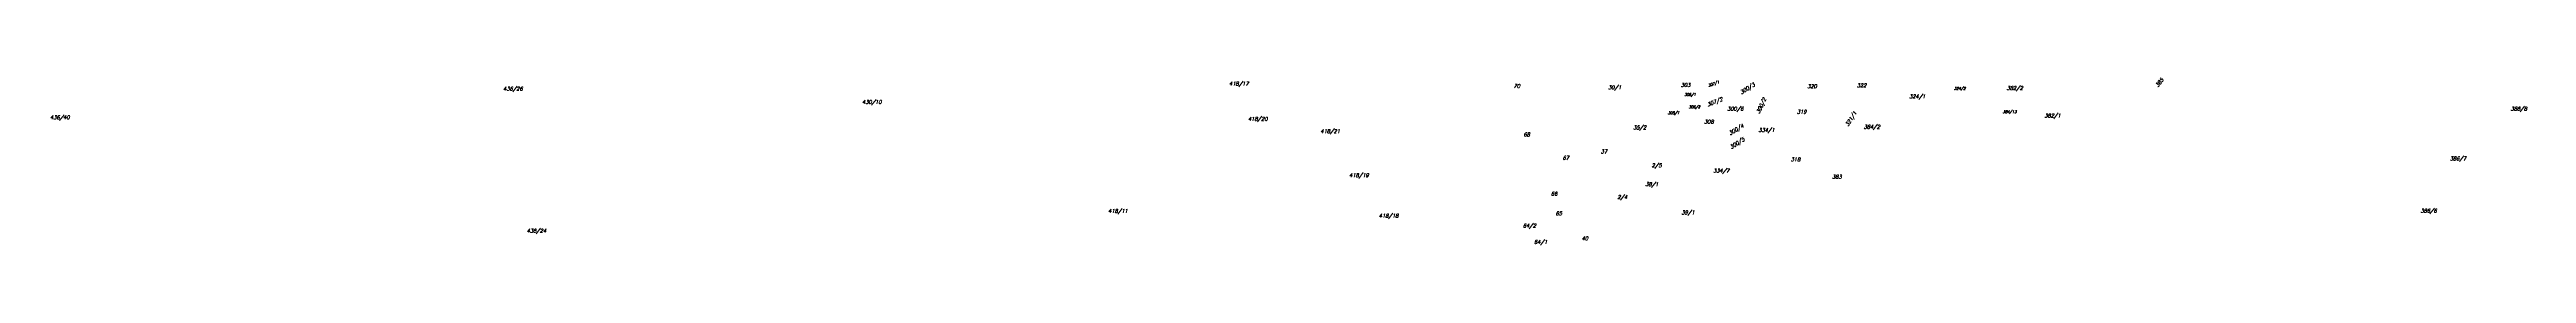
# Model space of a CAD drawing. Header units: millimetres. Extents: x -626413 to -622762, y -1174800 to -1172001.
# Drawn here: x -625634 to -624506, y -1173994 to -1173918 of the extents above; entities that cross this region are included whole.
import ezdxf
from ezdxf.enums import TextEntityAlignment as Align

# ---------------------------------------------------------------- set-up
doc = ezdxf.new("R2010")
doc.units = ezdxf.units.MM
doc.layers.add('Dobrinsko_parcelní čísla', color=7, linetype='Continuous', lineweight=0)
doc.styles.add('Style-ITALICS', font='ITALICS.shx')

msp = doc.modelspace()

# ---------------------------------------------------------------- texts
at = {"layer": 'Dobrinsko_parcelní čísla', "color": 7, "linetype": 'Continuous', "lineweight": 0, "style": 'Style-ITALICS'}
for s, height, p in [('436/26', 1.7, (-625418.6, -1173923.8)), ('418/17', 1.7, (-625087.9, -1173921.5)), ('70', 1.7, (-624964.3, -1173922.6)), ('30/1', 1.7, (-624918.2, -1173923.2)), ('303', 1.7, (-624886.7, -1173922.1)), ('306/1', 1.2, (-624884.2, -1173926.2)), ('320', 1.7, (-624829.1, -1173922.7)), ('322', 1.7, (-624806.5, -1173922.3)), ('324/2', 1.2, (-624761.3, -1173923.4)), ('382/2', 1.7, (-624735.2, -1173923.5)), ('436/40', 1.7, (-625625, -1173936.8)), ('430/10', 1.7, (-625255.1, -1173929.8)), ('418/20', 1.7, (-625079.3, -1173937.5)), ('305/1', 1.2, (-624891.7, -1173934.5)), ('306/2', 1.2, (-624882.2, -1173931.8)), ('300/6', 1.7, (-624862.5, -1173932.9)), ('319', 1.7, (-624833.8, -1173934.3)), ('324/1', 1.7, (-624779.6, -1173927.3)), ('384/13', 1.2, (-624738.1, -1173934)), ('382/1', 1.7, (-624718, -1173936)), ('386/8', 1.7, (-624505.6, -1173932.9)), ('418/21', 1.7, (-625046.3, -1173943.1)), ('68', 1.7, (-624959.8, -1173944.6)), ('35/2', 1.7, (-624906.8, -1173941.4)), ('308', 1.7, (-624876.1, -1173938.8)), ('334/1', 1.7, (-624848.3, -1173942.6)), ('384/2', 1.7, (-624800.3, -1173941.1)), ('67', 1.7, (-624942, -1173955.2)), ('37', 1.7, (-624924.6, -1173952.3)), ('2/5', 1.7, (-624899.8, -1173958.6)), ('334/7', 1.7, (-624868.9, -1173961)), ('318', 1.7, (-624836.6, -1173955.9)), ('386/7', 1.7, (-624533.3, -1173955.5)), ('418/19', 1.7, (-625033.2, -1173963.1)), ('66', 1.7, (-624947.3, -1173971.5)), ('383', 1.7, (-624817.8, -1173963.8)), ('418/11', 1.7, (-625143, -1173979.3)), ('418/18', 1.7, (-625019.7, -1173981.5)), ('65', 1.7, (-624945.2, -1173980.4)), ('2/4', 1.7, (-624915.4, -1173973)), ('39/1', 1.7, (-624884.8, -1173980)), ('386/6', 1.7, (-624546.7, -1173979.2)), ('436/24', 1.7, (-625407.9, -1173988.3)), ('64/2', 1.7, (-624957, -1173986)), ('64/1', 1.7, (-624951.9, -1173993.4)), ('40', 1.7, (-624933.3, -1173991.8))]:
    msp.add_text(s, height=height, dxfattribs=at).set_placement(p, align=Align.RIGHT)
for s, height, rotation, p in [('307/1', 1.2, 19, (-624873.4, -1173920.4)), ('300/3', 1.7, 32, (-624857.1, -1173921.6)), ('385', 1.7, 52, (-624671, -1173919)), ('307/2', 1.7, 21, (-624871.8, -1173928.4)), ('300/2', 1.7, 64, (-624852, -1173927.7)), ('321/1', 1.7, 57, (-624810.8, -1173934)), ('300/4', 1.7, 31, (-624862.2, -1173940.3)), ('300/5', 1.7, 33, (-624861.8, -1173946.4)), ('38/1', 1.7, 358, (-624901.3, -1173967.3))]:
    msp.add_text(s, height=height, rotation=rotation, dxfattribs=at).set_placement(p, align=Align.RIGHT)

doc.saveas('drawing.dxf')
